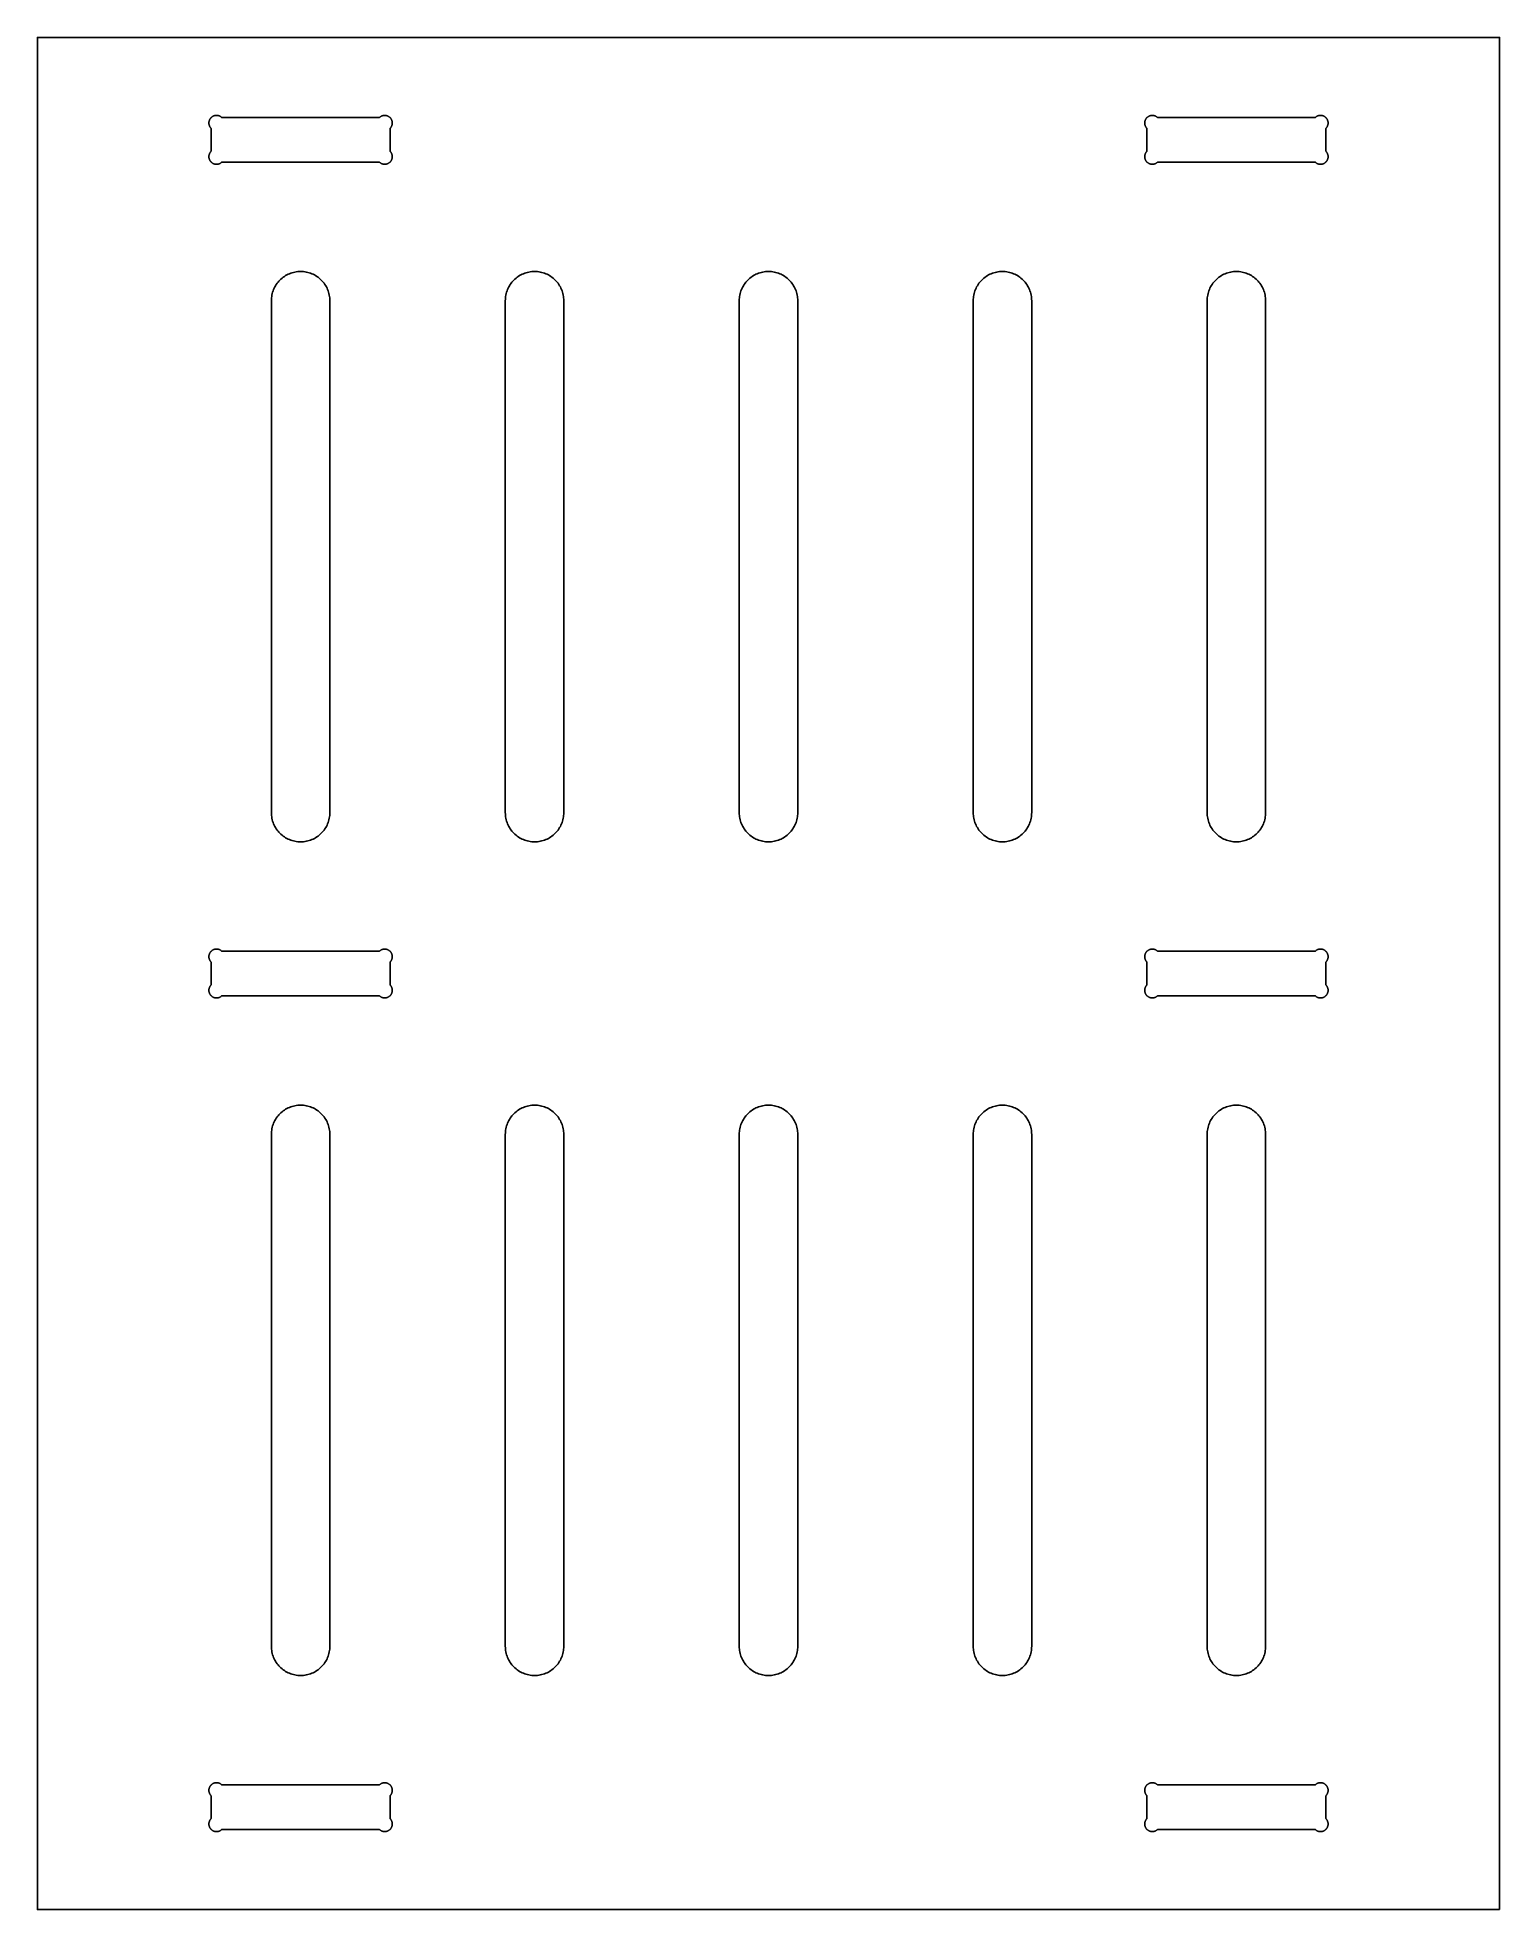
# Model space of a CAD drawing. Header units: inches. Extents: x 0 to 25, y 0 to 32.
import ezdxf

# ---------------------------------------------------------------- set-up
doc = ezdxf.new("R2010")
doc.units = ezdxf.units.IN
doc.header["$MEASUREMENT"] = 0
doc.layers.add('CUT_INSIDE', color=5, linetype='Continuous')
doc.layers.add('CUT_OUTSIDE', color=1, linetype='Continuous')

msp = doc.modelspace()

# ---------------------------------------------------------------- linework, layer by layer
at = {"layer": 'CUT_INSIDE'}
for points in [[(3.1492, 30.6339), (3.1444, 30.6381), (3.1394, 30.642), (3.1341, 30.6457), (3.1288, 30.6491), (3.1232, 30.6522), (3.1175, 30.6551), (3.1117, 30.6577), (3.1057, 30.66), (3.0997, 30.662), (3.0935, 30.6637), (3.0873, 30.6651), (3.081, 30.6662), (3.0747, 30.667), (3.0683, 30.6674), (3.0619, 30.6676), (3.0555, 30.6674), (3.0492, 30.667), (3.0428, 30.6662), (3.0366, 30.6651), (3.0303, 30.6637), (3.0242, 30.662), (3.0181, 30.66), (3.0122, 30.6577), (3.0063, 30.6551), (3.0006, 30.6522), (2.9951, 30.6491), (2.9897, 30.6457), (2.9845, 30.642), (2.9795, 30.6381), (2.9746, 30.6339), (2.97, 30.6295), (2.9656, 30.6249), (2.9614, 30.62), (2.9575, 30.615), (2.9538, 30.6098), (2.9504, 30.6044), (2.9473, 30.5989), (2.9444, 30.5932), (2.9418, 30.5873), (2.9395, 30.5814), (2.9375, 30.5753), (2.9358, 30.5692), (2.9344, 30.5629), (2.9333, 30.5567), (2.9325, 30.5503), (2.9321, 30.544), (2.9319, 30.5376), (2.9321, 30.5312), (2.9325, 30.5248), (2.9333, 30.5185), (2.9344, 30.5122), (2.9358, 30.506), (2.9375, 30.4998), (2.9395, 30.4938), (2.9418, 30.4878), (2.9444, 30.482), (2.9473, 30.4763), (2.9504, 30.4707), (2.9538, 30.4654), (2.9575, 30.4601), (2.9614, 30.4551), (2.9656, 30.4503), (2.97, 30.4457), (2.97, 30.0543), (2.9656, 30.0497), (2.9614, 30.0449), (2.9575, 30.0399), (2.9538, 30.0346), (2.9504, 30.0293), (2.9473, 30.0237), (2.9444, 30.018), (2.9418, 30.0122), (2.9395, 30.0062), (2.9375, 30.0002), (2.9358, 29.994), (2.9344, 29.9878), (2.9333, 29.9815), (2.9325, 29.9752), (2.9321, 29.9688), (2.9319, 29.9624), (2.9321, 29.956), (2.9325, 29.9497), (2.9333, 29.9433), (2.9344, 29.9371), (2.9358, 29.9308), (2.9375, 29.9247), (2.9395, 29.9186), (2.9418, 29.9127), (2.9444, 29.9068), (2.9473, 29.9011), (2.9504, 29.8956), (2.9538, 29.8902), (2.9575, 29.885), (2.9614, 29.88), (2.9656, 29.8751), (2.97, 29.8705), (2.9746, 29.8661), (2.9795, 29.8619), (2.9845, 29.858), (2.9897, 29.8543), (2.9951, 29.8509), (3.0006, 29.8478), (3.0063, 29.8449), (3.0122, 29.8423), (3.0181, 29.84), (3.0242, 29.838), (3.0303, 29.8363), (3.0366, 29.8349), (3.0428, 29.8338), (3.0492, 29.833), (3.0555, 29.8326), (3.0619, 29.8324), (3.0683, 29.8326), (3.0747, 29.833), (3.081, 29.8338), (3.0873, 29.8349), (3.0935, 29.8363), (3.0997, 29.838), (3.1057, 29.84), (3.1117, 29.8423), (3.1175, 29.8449), (3.1232, 29.8478), (3.1288, 29.8509), (3.1341, 29.8543), (3.1394, 29.858), (3.1444, 29.8619), (3.1492, 29.8661), (3.1538, 29.8705), (5.8462, 29.8705), (5.8508, 29.8661), (5.8556, 29.8619), (5.8606, 29.858), (5.8659, 29.8543), (5.8712, 29.8509), (5.8768, 29.8478), (5.8825, 29.8449), (5.8883, 29.8423), (5.8943, 29.84), (5.9003, 29.838), (5.9065, 29.8363), (5.9127, 29.8349), (5.919, 29.8338), (5.9253, 29.833), (5.9317, 29.8326), (5.9381, 29.8324), (5.9445, 29.8326), (5.9508, 29.833), (5.9572, 29.8338), (5.9634, 29.8349), (5.9697, 29.8363), (5.9758, 29.838), (5.9819, 29.84), (5.9878, 29.8423), (5.9937, 29.8449), (5.9994, 29.8478), (6.0049, 29.8509), (6.0103, 29.8543), (6.0155, 29.858), (6.0205, 29.8619), (6.0254, 29.8661), (6.03, 29.8705), (6.0344, 29.8751), (6.0386, 29.88), (6.0425, 29.885), (6.0462, 29.8902), (6.0496, 29.8956), (6.0527, 29.9011), (6.0556, 29.9068), (6.0582, 29.9127), (6.0605, 29.9186), (6.0625, 29.9247), (6.0642, 29.9308), (6.0656, 29.9371), (6.0667, 29.9433), (6.0675, 29.9497), (6.0679, 29.956), (6.0681, 29.9624), (6.0679, 29.9688), (6.0675, 29.9752), (6.0667, 29.9815), (6.0656, 29.9878), (6.0642, 29.994), (6.0625, 30.0002), (6.0605, 30.0062), (6.0582, 30.0122), (6.0556, 30.018), (6.0527, 30.0237), (6.0496, 30.0293), (6.0462, 30.0346), (6.0425, 30.0399), (6.0386, 30.0449), (6.0344, 30.0497), (6.03, 30.0543), (6.03, 30.4457), (6.0344, 30.4503), (6.0386, 30.4551), (6.0425, 30.4601), (6.0462, 30.4654), (6.0496, 30.4707), (6.0527, 30.4763), (6.0556, 30.482), (6.0582, 30.4878), (6.0605, 30.4938), (6.0625, 30.4998), (6.0642, 30.506), (6.0656, 30.5122), (6.0667, 30.5185), (6.0675, 30.5248), (6.0679, 30.5312), (6.0681, 30.5376), (6.0679, 30.544), (6.0675, 30.5503), (6.0667, 30.5567), (6.0656, 30.5629), (6.0642, 30.5692), (6.0625, 30.5753), (6.0605, 30.5814), (6.0582, 30.5873), (6.0556, 30.5932), (6.0527, 30.5989), (6.0496, 30.6044), (6.0462, 30.6098), (6.0425, 30.615), (6.0386, 30.62), (6.0344, 30.6249), (6.03, 30.6295), (6.0254, 30.6339), (6.0205, 30.6381), (6.0155, 30.642), (6.0103, 30.6457), (6.0049, 30.6491), (5.9994, 30.6522), (5.9937, 30.6551), (5.9878, 30.6577), (5.9819, 30.66), (5.9758, 30.662), (5.9697, 30.6637), (5.9634, 30.6651), (5.9572, 30.6662), (5.9508, 30.667), (5.9445, 30.6674), (5.9381, 30.6676), (5.9317, 30.6674), (5.9253, 30.667), (5.919, 30.6662), (5.9127, 30.6651), (5.9065, 30.6637), (5.9003, 30.662), (5.8943, 30.66), (5.8883, 30.6577), (5.8825, 30.6551), (5.8768, 30.6522), (5.8712, 30.6491), (5.8659, 30.6457), (5.8606, 30.642), (5.8556, 30.6381), (5.8508, 30.6339), (5.8462, 30.6295), (3.1538, 30.6295)], [(22.0344, 30.4503), (22.0386, 30.4551), (22.0425, 30.4601), (22.0462, 30.4654), (22.0496, 30.4707), (22.0527, 30.4763), (22.0556, 30.482), (22.0582, 30.4878), (22.0605, 30.4938), (22.0625, 30.4998), (22.0642, 30.506), (22.0656, 30.5122), (22.0667, 30.5185), (22.0675, 30.5248), (22.0679, 30.5312), (22.0681, 30.5376), (22.0679, 30.544), (22.0675, 30.5503), (22.0667, 30.5567), (22.0656, 30.5629), (22.0642, 30.5692), (22.0625, 30.5753), (22.0605, 30.5814), (22.0582, 30.5873), (22.0556, 30.5932), (22.0527, 30.5989), (22.0496, 30.6044), (22.0462, 30.6098), (22.0425, 30.615), (22.0386, 30.62), (22.0344, 30.6249), (22.03, 30.6295), (22.0254, 30.6339), (22.0205, 30.6381), (22.0155, 30.642), (22.0103, 30.6457), (22.0049, 30.6491), (21.9994, 30.6522), (21.9937, 30.6551), (21.9878, 30.6577), (21.9819, 30.66), (21.9758, 30.662), (21.9697, 30.6637), (21.9634, 30.6651), (21.9572, 30.6662), (21.9508, 30.667), (21.9445, 30.6674), (21.9381, 30.6676), (21.9317, 30.6674), (21.9253, 30.667), (21.919, 30.6662), (21.9127, 30.6651), (21.9065, 30.6637), (21.9003, 30.662), (21.8943, 30.66), (21.8883, 30.6577), (21.8825, 30.6551), (21.8768, 30.6522), (21.8712, 30.6491), (21.8659, 30.6457), (21.8606, 30.642), (21.8556, 30.6381), (21.8508, 30.6339), (21.8462, 30.6295), (19.1538, 30.6295), (19.1492, 30.6339), (19.1444, 30.6381), (19.1394, 30.642), (19.1341, 30.6457), (19.1288, 30.6491), (19.1232, 30.6522), (19.1175, 30.6551), (19.1117, 30.6577), (19.1057, 30.66), (19.0997, 30.662), (19.0935, 30.6637), (19.0873, 30.6651), (19.081, 30.6662), (19.0747, 30.667), (19.0683, 30.6674), (19.0619, 30.6676), (19.0555, 30.6674), (19.0492, 30.667), (19.0428, 30.6662), (19.0366, 30.6651), (19.0303, 30.6637), (19.0242, 30.662), (19.0181, 30.66), (19.0122, 30.6577), (19.0063, 30.6551), (19.0006, 30.6522), (18.9951, 30.6491), (18.9897, 30.6457), (18.9845, 30.642), (18.9795, 30.6381), (18.9746, 30.6339), (18.97, 30.6295), (18.9656, 30.6249), (18.9614, 30.62), (18.9575, 30.615), (18.9538, 30.6098), (18.9504, 30.6044), (18.9473, 30.5989), (18.9444, 30.5932), (18.9418, 30.5873), (18.9395, 30.5814), (18.9375, 30.5753), (18.9358, 30.5692), (18.9344, 30.5629), (18.9333, 30.5567), (18.9325, 30.5503), (18.9321, 30.544), (18.9319, 30.5376), (18.9321, 30.5312), (18.9325, 30.5248), (18.9333, 30.5185), (18.9344, 30.5122), (18.9358, 30.506), (18.9375, 30.4998), (18.9395, 30.4938), (18.9418, 30.4878), (18.9444, 30.482), (18.9473, 30.4763), (18.9504, 30.4707), (18.9538, 30.4654), (18.9575, 30.4601), (18.9614, 30.4551), (18.9656, 30.4503), (18.97, 30.4457), (18.97, 30.0543), (18.9656, 30.0497), (18.9614, 30.0449), (18.9575, 30.0399), (18.9538, 30.0346), (18.9504, 30.0293), (18.9473, 30.0237), (18.9444, 30.018), (18.9418, 30.0122), (18.9395, 30.0062), (18.9375, 30.0002), (18.9358, 29.994), (18.9344, 29.9878), (18.9333, 29.9815), (18.9325, 29.9752), (18.9321, 29.9688), (18.9319, 29.9624), (18.9321, 29.956), (18.9325, 29.9497), (18.9333, 29.9433), (18.9344, 29.9371), (18.9358, 29.9308), (18.9375, 29.9247), (18.9395, 29.9186), (18.9418, 29.9127), (18.9444, 29.9068), (18.9473, 29.9011), (18.9504, 29.8956), (18.9538, 29.8902), (18.9575, 29.885), (18.9614, 29.88), (18.9656, 29.8751), (18.97, 29.8705), (18.9746, 29.8661), (18.9795, 29.8619), (18.9845, 29.858), (18.9897, 29.8543), (18.9951, 29.8509), (19.0006, 29.8478), (19.0063, 29.8449), (19.0122, 29.8423), (19.0181, 29.84), (19.0242, 29.838), (19.0303, 29.8363), (19.0366, 29.8349), (19.0428, 29.8338), (19.0492, 29.833), (19.0555, 29.8326), (19.0619, 29.8324), (19.0683, 29.8326), (19.0747, 29.833), (19.081, 29.8338), (19.0873, 29.8349), (19.0935, 29.8363), (19.0997, 29.838), (19.1057, 29.84), (19.1117, 29.8423), (19.1175, 29.8449), (19.1232, 29.8478), (19.1288, 29.8509), (19.1341, 29.8543), (19.1394, 29.858), (19.1444, 29.8619), (19.1492, 29.8661), (19.1538, 29.8705), (21.8462, 29.8705), (21.8508, 29.8661), (21.8556, 29.8619), (21.8606, 29.858), (21.8659, 29.8543), (21.8712, 29.8509), (21.8768, 29.8478), (21.8825, 29.8449), (21.8883, 29.8423), (21.8943, 29.84), (21.9003, 29.838), (21.9065, 29.8363), (21.9127, 29.8349), (21.919, 29.8338), (21.9253, 29.833), (21.9317, 29.8326), (21.9381, 29.8324), (21.9445, 29.8326), (21.9508, 29.833), (21.9572, 29.8338), (21.9634, 29.8349), (21.9697, 29.8363), (21.9758, 29.838), (21.9819, 29.84), (21.9878, 29.8423), (21.9937, 29.8449), (21.9994, 29.8478), (22.0049, 29.8509), (22.0103, 29.8543), (22.0155, 29.858), (22.0205, 29.8619), (22.0254, 29.8661), (22.03, 29.8705), (22.0344, 29.8751), (22.0386, 29.88), (22.0425, 29.885), (22.0462, 29.8902), (22.0496, 29.8956), (22.0527, 29.9011), (22.0556, 29.9068), (22.0582, 29.9127), (22.0605, 29.9186), (22.0625, 29.9247), (22.0642, 29.9308), (22.0656, 29.9371), (22.0667, 29.9433), (22.0675, 29.9497), (22.0679, 29.956), (22.0681, 29.9624), (22.0679, 29.9688), (22.0675, 29.9752), (22.0667, 29.9815), (22.0656, 29.9878), (22.0642, 29.994), (22.0625, 30.0002), (22.0605, 30.0062), (22.0582, 30.0122), (22.0556, 30.018), (22.0527, 30.0237), (22.0496, 30.0293), (22.0462, 30.0346), (22.0425, 30.0399), (22.0386, 30.0449), (22.0344, 30.0497), (22.03, 30.0543), (22.03, 30.4457)], [(4.9976, 18.701), (4.9994, 18.7255), (5, 18.75), (5, 27.5), (4.9994, 27.5245), (4.9976, 27.549), (4.9946, 27.5734), (4.9904, 27.5975), (4.985, 27.6215), (4.9785, 27.6451), (4.9708, 27.6684), (4.9619, 27.6913), (4.952, 27.7138), (4.941, 27.7357), (4.9289, 27.7571), (4.9157, 27.7778), (4.9016, 27.7978), (4.8865, 27.8172), (4.8705, 27.8358), (4.8536, 27.8536), (4.8358, 27.8705), (4.8172, 27.8865), (4.7978, 27.9016), (4.7778, 27.9157), (4.7571, 27.9289), (4.7357, 27.941), (4.7138, 27.952), (4.6913, 27.9619), (4.6684, 27.9708), (4.6451, 27.9785), (4.6215, 27.985), (4.5975, 27.9904), (4.5734, 27.9946), (4.549, 27.9976), (4.5245, 27.9994), (4.5, 28), (4.4755, 27.9994), (4.451, 27.9976), (4.4266, 27.9946), (4.4025, 27.9904), (4.3785, 27.985), (4.3549, 27.9785), (4.3316, 27.9708), (4.3087, 27.9619), (4.2862, 27.952), (4.2643, 27.941), (4.2429, 27.9289), (4.2222, 27.9157), (4.2022, 27.9016), (4.1828, 27.8865), (4.1642, 27.8705), (4.1464, 27.8536), (4.1295, 27.8358), (4.1135, 27.8172), (4.0984, 27.7978), (4.0843, 27.7778), (4.0711, 27.7571), (4.059, 27.7357), (4.048, 27.7138), (4.0381, 27.6913), (4.0292, 27.6684), (4.0215, 27.6451), (4.015, 27.6215), (4.0096, 27.5975), (4.0054, 27.5734), (4.0024, 27.549), (4.0006, 27.5245), (4, 27.5), (4, 18.75), (4.0006, 18.7255), (4.0024, 18.701), (4.0054, 18.6766), (4.0096, 18.6525), (4.015, 18.6285), (4.0215, 18.6049), (4.0292, 18.5816), (4.0381, 18.5587), (4.048, 18.5362), (4.059, 18.5143), (4.0711, 18.4929), (4.0843, 18.4722), (4.0984, 18.4522), (4.1135, 18.4328), (4.1295, 18.4142), (4.1464, 18.3964), (4.1642, 18.3795), (4.1828, 18.3635), (4.2022, 18.3484), (4.2222, 18.3343), (4.2429, 18.3211), (4.2643, 18.309), (4.2862, 18.298), (4.3087, 18.2881), (4.3316, 18.2792), (4.3549, 18.2715), (4.3785, 18.265), (4.4025, 18.2596), (4.4266, 18.2554), (4.451, 18.2524), (4.4755, 18.2506), (4.5, 18.25), (4.5245, 18.2506), (4.549, 18.2524), (4.5734, 18.2554), (4.5975, 18.2596), (4.6215, 18.265), (4.6451, 18.2715), (4.6684, 18.2792), (4.6913, 18.2881), (4.7138, 18.298), (4.7357, 18.309), (4.7571, 18.3211), (4.7778, 18.3343), (4.7978, 18.3484), (4.8172, 18.3635), (4.8358, 18.3795), (4.8536, 18.3964), (4.8705, 18.4142), (4.8865, 18.4328), (4.9016, 18.4522), (4.9157, 18.4722), (4.9289, 18.4929), (4.941, 18.5143), (4.952, 18.5362), (4.9619, 18.5587), (4.9708, 18.5816), (4.9785, 18.6049), (4.985, 18.6285), (4.9904, 18.6525), (4.9946, 18.6766)], [(8.9976, 18.701), (8.9994, 18.7255), (9, 18.75), (9, 27.5), (8.9994, 27.5245), (8.9976, 27.549), (8.9946, 27.5734), (8.9904, 27.5975), (8.985, 27.6215), (8.9785, 27.6451), (8.9708, 27.6684), (8.9619, 27.6913), (8.952, 27.7138), (8.941, 27.7357), (8.9289, 27.7571), (8.9157, 27.7778), (8.9016, 27.7978), (8.8865, 27.8172), (8.8705, 27.8358), (8.8536, 27.8536), (8.8358, 27.8705), (8.8172, 27.8865), (8.7978, 27.9016), (8.7778, 27.9157), (8.7571, 27.9289), (8.7357, 27.941), (8.7138, 27.952), (8.6913, 27.9619), (8.6684, 27.9708), (8.6451, 27.9785), (8.6215, 27.985), (8.5975, 27.9904), (8.5734, 27.9946), (8.549, 27.9976), (8.5245, 27.9994), (8.5, 28), (8.4755, 27.9994), (8.451, 27.9976), (8.4266, 27.9946), (8.4025, 27.9904), (8.3785, 27.985), (8.3549, 27.9785), (8.3316, 27.9708), (8.3087, 27.9619), (8.2862, 27.952), (8.2643, 27.941), (8.2429, 27.9289), (8.2222, 27.9157), (8.2022, 27.9016), (8.1828, 27.8865), (8.1642, 27.8705), (8.1464, 27.8536), (8.1295, 27.8358), (8.1135, 27.8172), (8.0984, 27.7978), (8.0843, 27.7778), (8.0711, 27.7571), (8.059, 27.7357), (8.048, 27.7138), (8.0381, 27.6913), (8.0292, 27.6684), (8.0215, 27.6451), (8.015, 27.6215), (8.0096, 27.5975), (8.0054, 27.5734), (8.0024, 27.549), (8.0006, 27.5245), (8, 27.5), (8, 18.75), (8.0006, 18.7255), (8.0024, 18.701), (8.0054, 18.6766), (8.0096, 18.6525), (8.015, 18.6285), (8.0215, 18.6049), (8.0292, 18.5816), (8.0381, 18.5587), (8.048, 18.5362), (8.059, 18.5143), (8.0711, 18.4929), (8.0843, 18.4722), (8.0984, 18.4522), (8.1135, 18.4328), (8.1295, 18.4142), (8.1464, 18.3964), (8.1642, 18.3795), (8.1828, 18.3635), (8.2022, 18.3484), (8.2222, 18.3343), (8.2429, 18.3211), (8.2643, 18.309), (8.2862, 18.298), (8.3087, 18.2881), (8.3316, 18.2792), (8.3549, 18.2715), (8.3785, 18.265), (8.4025, 18.2596), (8.4266, 18.2554), (8.451, 18.2524), (8.4755, 18.2506), (8.5, 18.25), (8.5245, 18.2506), (8.549, 18.2524), (8.5734, 18.2554), (8.5975, 18.2596), (8.6215, 18.265), (8.6451, 18.2715), (8.6684, 18.2792), (8.6913, 18.2881), (8.7138, 18.298), (8.7357, 18.309), (8.7571, 18.3211), (8.7778, 18.3343), (8.7978, 18.3484), (8.8172, 18.3635), (8.8358, 18.3795), (8.8536, 18.3964), (8.8705, 18.4142), (8.8865, 18.4328), (8.9016, 18.4522), (8.9157, 18.4722), (8.9289, 18.4929), (8.941, 18.5143), (8.952, 18.5362), (8.9619, 18.5587), (8.9708, 18.5816), (8.9785, 18.6049), (8.985, 18.6285), (8.9904, 18.6525), (8.9946, 18.6766)], [(12.9976, 18.701), (12.9994, 18.7255), (13, 18.75), (13, 27.5), (12.9994, 27.5245), (12.9976, 27.549), (12.9946, 27.5734), (12.9904, 27.5975), (12.985, 27.6215), (12.9785, 27.6451), (12.9708, 27.6684), (12.9619, 27.6913), (12.952, 27.7138), (12.941, 27.7357), (12.9289, 27.7571), (12.9157, 27.7778), (12.9016, 27.7978), (12.8865, 27.8172), (12.8705, 27.8358), (12.8536, 27.8536), (12.8358, 27.8705), (12.8172, 27.8865), (12.7978, 27.9016), (12.7778, 27.9157), (12.7571, 27.9289), (12.7357, 27.941), (12.7138, 27.952), (12.6913, 27.9619), (12.6684, 27.9708), (12.6451, 27.9785), (12.6215, 27.985), (12.5975, 27.9904), (12.5734, 27.9946), (12.549, 27.9976), (12.5245, 27.9994), (12.5, 28), (12.4755, 27.9994), (12.451, 27.9976), (12.4266, 27.9946), (12.4025, 27.9904), (12.3785, 27.985), (12.3549, 27.9785), (12.3316, 27.9708), (12.3087, 27.9619), (12.2862, 27.952), (12.2643, 27.941), (12.2429, 27.9289), (12.2222, 27.9157), (12.2022, 27.9016), (12.1828, 27.8865), (12.1642, 27.8705), (12.1464, 27.8536), (12.1295, 27.8358), (12.1135, 27.8172), (12.0984, 27.7978), (12.0843, 27.7778), (12.0711, 27.7571), (12.059, 27.7357), (12.048, 27.7138), (12.0381, 27.6913), (12.0292, 27.6684), (12.0215, 27.6451), (12.015, 27.6215), (12.0096, 27.5975), (12.0054, 27.5734), (12.0024, 27.549), (12.0006, 27.5245), (12, 27.5), (12, 18.75), (12.0006, 18.7255), (12.0024, 18.701), (12.0054, 18.6766), (12.0096, 18.6525), (12.015, 18.6285), (12.0215, 18.6049), (12.0292, 18.5816), (12.0381, 18.5587), (12.048, 18.5362), (12.059, 18.5143), (12.0711, 18.4929), (12.0843, 18.4722), (12.0984, 18.4522), (12.1135, 18.4328), (12.1295, 18.4142), (12.1464, 18.3964), (12.1642, 18.3795), (12.1828, 18.3635), (12.2022, 18.3484), (12.2222, 18.3343), (12.2429, 18.3211), (12.2643, 18.309), (12.2862, 18.298), (12.3087, 18.2881), (12.3316, 18.2792), (12.3549, 18.2715), (12.3785, 18.265), (12.4025, 18.2596), (12.4266, 18.2554), (12.451, 18.2524), (12.4755, 18.2506), (12.5, 18.25), (12.5245, 18.2506), (12.549, 18.2524), (12.5734, 18.2554), (12.5975, 18.2596), (12.6215, 18.265), (12.6451, 18.2715), (12.6684, 18.2792), (12.6913, 18.2881), (12.7138, 18.298), (12.7357, 18.309), (12.7571, 18.3211), (12.7778, 18.3343), (12.7978, 18.3484), (12.8172, 18.3635), (12.8358, 18.3795), (12.8536, 18.3964), (12.8705, 18.4142), (12.8865, 18.4328), (12.9016, 18.4522), (12.9157, 18.4722), (12.9289, 18.4929), (12.941, 18.5143), (12.952, 18.5362), (12.9619, 18.5587), (12.9708, 18.5816), (12.9785, 18.6049), (12.985, 18.6285), (12.9904, 18.6525), (12.9946, 18.6766)], [(16.9946, 18.6766), (16.9976, 18.701), (16.9994, 18.7255), (17, 18.75), (17, 27.5), (16.9994, 27.5245), (16.9976, 27.549), (16.9946, 27.5734), (16.9904, 27.5975), (16.985, 27.6215), (16.9785, 27.6451), (16.9708, 27.6684), (16.9619, 27.6913), (16.952, 27.7138), (16.941, 27.7357), (16.9289, 27.7571), (16.9157, 27.7778), (16.9016, 27.7978), (16.8865, 27.8172), (16.8705, 27.8358), (16.8536, 27.8536), (16.8358, 27.8705), (16.8172, 27.8865), (16.7978, 27.9016), (16.7778, 27.9157), (16.7571, 27.9289), (16.7357, 27.941), (16.7138, 27.952), (16.6913, 27.9619), (16.6684, 27.9708), (16.6451, 27.9785), (16.6215, 27.985), (16.5975, 27.9904), (16.5734, 27.9946), (16.549, 27.9976), (16.5245, 27.9994), (16.5, 28), (16.4755, 27.9994), (16.451, 27.9976), (16.4266, 27.9946), (16.4025, 27.9904), (16.3785, 27.985), (16.3549, 27.9785), (16.3316, 27.9708), (16.3087, 27.9619), (16.2862, 27.952), (16.2643, 27.941), (16.2429, 27.9289), (16.2222, 27.9157), (16.2022, 27.9016), (16.1828, 27.8865), (16.1642, 27.8705), (16.1464, 27.8536), (16.1295, 27.8358), (16.1135, 27.8172), (16.0984, 27.7978), (16.0843, 27.7778), (16.0711, 27.7571), (16.059, 27.7357), (16.048, 27.7138), (16.0381, 27.6913), (16.0292, 27.6684), (16.0215, 27.6451), (16.015, 27.6215), (16.0096, 27.5975), (16.0054, 27.5734), (16.0024, 27.549), (16.0006, 27.5245), (16, 27.5), (16, 18.75), (16.0006, 18.7255), (16.0024, 18.701), (16.0054, 18.6766), (16.0096, 18.6525), (16.015, 18.6285), (16.0215, 18.6049), (16.0292, 18.5816), (16.0381, 18.5587), (16.048, 18.5362), (16.059, 18.5143), (16.0711, 18.4929), (16.0843, 18.4722), (16.0984, 18.4522), (16.1135, 18.4328), (16.1295, 18.4142), (16.1464, 18.3964), (16.1642, 18.3795), (16.1828, 18.3635), (16.2022, 18.3484), (16.2222, 18.3343), (16.2429, 18.3211), (16.2643, 18.309), (16.2862, 18.298), (16.3087, 18.2881), (16.3316, 18.2792), (16.3549, 18.2715), (16.3785, 18.265), (16.4025, 18.2596), (16.4266, 18.2554), (16.451, 18.2524), (16.4755, 18.2506), (16.5, 18.25), (16.5245, 18.2506), (16.549, 18.2524), (16.5734, 18.2554), (16.5975, 18.2596), (16.6215, 18.265), (16.6451, 18.2715), (16.6684, 18.2792), (16.6913, 18.2881), (16.7138, 18.298), (16.7357, 18.309), (16.7571, 18.3211), (16.7778, 18.3343), (16.7978, 18.3484), (16.8172, 18.3635), (16.8358, 18.3795), (16.8536, 18.3964), (16.8705, 18.4142), (16.8865, 18.4328), (16.9016, 18.4522), (16.9157, 18.4722), (16.9289, 18.4929), (16.941, 18.5143), (16.952, 18.5362), (16.9619, 18.5587), (16.9708, 18.5816), (16.9785, 18.6049), (16.985, 18.6285), (16.9904, 18.6525)], [(20.9946, 18.6766), (20.9976, 18.701), (20.9994, 18.7255), (21, 18.75), (21, 27.5), (20.9994, 27.5245), (20.9976, 27.549), (20.9946, 27.5734), (20.9904, 27.5975), (20.985, 27.6215), (20.9785, 27.6451), (20.9708, 27.6684), (20.9619, 27.6913), (20.952, 27.7138), (20.941, 27.7357), (20.9289, 27.7571), (20.9157, 27.7778), (20.9016, 27.7978), (20.8865, 27.8172), (20.8705, 27.8358), (20.8536, 27.8536), (20.8358, 27.8705), (20.8172, 27.8865), (20.7978, 27.9016), (20.7778, 27.9157), (20.7571, 27.9289), (20.7357, 27.941), (20.7138, 27.952), (20.6913, 27.9619), (20.6684, 27.9708), (20.6451, 27.9785), (20.6215, 27.985), (20.5975, 27.9904), (20.5734, 27.9946), (20.549, 27.9976), (20.5245, 27.9994), (20.5, 28), (20.4755, 27.9994), (20.451, 27.9976), (20.4266, 27.9946), (20.4025, 27.9904), (20.3785, 27.985), (20.3549, 27.9785), (20.3316, 27.9708), (20.3087, 27.9619), (20.2862, 27.952), (20.2643, 27.941), (20.2429, 27.9289), (20.2222, 27.9157), (20.2022, 27.9016), (20.1828, 27.8865), (20.1642, 27.8705), (20.1464, 27.8536), (20.1295, 27.8358), (20.1135, 27.8172), (20.0984, 27.7978), (20.0843, 27.7778), (20.0711, 27.7571), (20.059, 27.7357), (20.048, 27.7138), (20.0381, 27.6913), (20.0292, 27.6684), (20.0215, 27.6451), (20.015, 27.6215), (20.0096, 27.5975), (20.0054, 27.5734), (20.0024, 27.549), (20.0006, 27.5245), (20, 27.5), (20, 18.75), (20.0006, 18.7255), (20.0024, 18.701), (20.0054, 18.6766), (20.0096, 18.6525), (20.015, 18.6285), (20.0215, 18.6049), (20.0292, 18.5816), (20.0381, 18.5587), (20.048, 18.5362), (20.059, 18.5143), (20.0711, 18.4929), (20.0843, 18.4722), (20.0984, 18.4522), (20.1135, 18.4328), (20.1295, 18.4142), (20.1464, 18.3964), (20.1642, 18.3795), (20.1828, 18.3635), (20.2022, 18.3484), (20.2222, 18.3343), (20.2429, 18.3211), (20.2643, 18.309), (20.2862, 18.298), (20.3087, 18.2881), (20.3316, 18.2792), (20.3549, 18.2715), (20.3785, 18.265), (20.4025, 18.2596), (20.4266, 18.2554), (20.451, 18.2524), (20.4755, 18.2506), (20.5, 18.25), (20.5245, 18.2506), (20.549, 18.2524), (20.5734, 18.2554), (20.5975, 18.2596), (20.6215, 18.265), (20.6451, 18.2715), (20.6684, 18.2792), (20.6913, 18.2881), (20.7138, 18.298), (20.7357, 18.309), (20.7571, 18.3211), (20.7778, 18.3343), (20.7978, 18.3484), (20.8172, 18.3635), (20.8358, 18.3795), (20.8536, 18.3964), (20.8705, 18.4142), (20.8865, 18.4328), (20.9016, 18.4522), (20.9157, 18.4722), (20.9289, 18.4929), (20.941, 18.5143), (20.952, 18.5362), (20.9619, 18.5587), (20.9708, 18.5816), (20.9785, 18.6049), (20.985, 18.6285), (20.9904, 18.6525)], [(5.8508, 15.6161), (5.8556, 15.6119), (5.8606, 15.608), (5.8659, 15.6043), (5.8712, 15.6009), (5.8768, 15.5978), (5.8825, 15.5949), (5.8883, 15.5923), (5.8943, 15.59), (5.9003, 15.588), (5.9065, 15.5863), (5.9127, 15.5849), (5.919, 15.5838), (5.9253, 15.583), (5.9317, 15.5826), (5.9381, 15.5824), (5.9445, 15.5826), (5.9508, 15.583), (5.9572, 15.5838), (5.9634, 15.5849), (5.9697, 15.5863), (5.9758, 15.588), (5.9819, 15.59), (5.9878, 15.5923), (5.9937, 15.5949), (5.9994, 15.5978), (6.0049, 15.6009), (6.0103, 15.6043), (6.0155, 15.608), (6.0205, 15.6119), (6.0254, 15.6161), (6.03, 15.6205), (6.0344, 15.6251), (6.0386, 15.63), (6.0425, 15.635), (6.0462, 15.6402), (6.0496, 15.6456), (6.0527, 15.6511), (6.0556, 15.6568), (6.0582, 15.6627), (6.0605, 15.6686), (6.0625, 15.6747), (6.0642, 15.6808), (6.0656, 15.6871), (6.0667, 15.6933), (6.0675, 15.6997), (6.0679, 15.706), (6.0681, 15.7124), (6.0679, 15.7188), (6.0675, 15.7252), (6.0667, 15.7315), (6.0656, 15.7378), (6.0642, 15.744), (6.0625, 15.7502), (6.0605, 15.7562), (6.0582, 15.7622), (6.0556, 15.768), (6.0527, 15.7737), (6.0496, 15.7793), (6.0462, 15.7846), (6.0425, 15.7899), (6.0386, 15.7949), (6.0344, 15.7997), (6.03, 15.8043), (6.03, 16.1957), (6.0344, 16.2003), (6.0386, 16.2051), (6.0425, 16.2101), (6.0462, 16.2154), (6.0496, 16.2207), (6.0527, 16.2263), (6.0556, 16.232), (6.0582, 16.2378), (6.0605, 16.2438), (6.0625, 16.2498), (6.0642, 16.256), (6.0656, 16.2622), (6.0667, 16.2685), (6.0675, 16.2748), (6.0679, 16.2812), (6.0681, 16.2876), (6.0679, 16.294), (6.0675, 16.3003), (6.0667, 16.3067), (6.0656, 16.3129), (6.0642, 16.3192), (6.0625, 16.3253), (6.0605, 16.3314), (6.0582, 16.3373), (6.0556, 16.3432), (6.0527, 16.3489), (6.0496, 16.3544), (6.0462, 16.3598), (6.0425, 16.365), (6.0386, 16.37), (6.0344, 16.3749), (6.03, 16.3795), (6.0254, 16.3839), (6.0205, 16.3881), (6.0155, 16.392), (6.0103, 16.3957), (6.0049, 16.3991), (5.9994, 16.4022), (5.9937, 16.4051), (5.9878, 16.4077), (5.9819, 16.41), (5.9758, 16.412), (5.9697, 16.4137), (5.9634, 16.4151), (5.9572, 16.4162), (5.9508, 16.417), (5.9445, 16.4174), (5.9381, 16.4176), (5.9317, 16.4174), (5.9253, 16.417), (5.919, 16.4162), (5.9127, 16.4151), (5.9065, 16.4137), (5.9003, 16.412), (5.8943, 16.41), (5.8883, 16.4077), (5.8825, 16.4051), (5.8768, 16.4022), (5.8712, 16.3991), (5.8659, 16.3957), (5.8606, 16.392), (5.8556, 16.3881), (5.8508, 16.3839), (5.8462, 16.3795), (3.1538, 16.3795), (3.1492, 16.3839), (3.1444, 16.3881), (3.1394, 16.392), (3.1341, 16.3957), (3.1288, 16.3991), (3.1232, 16.4022), (3.1175, 16.4051), (3.1117, 16.4077), (3.1057, 16.41), (3.0997, 16.412), (3.0935, 16.4137), (3.0873, 16.4151), (3.081, 16.4162), (3.0747, 16.417), (3.0683, 16.4174), (3.0619, 16.4176), (3.0555, 16.4174), (3.0492, 16.417), (3.0428, 16.4162), (3.0366, 16.4151), (3.0303, 16.4137), (3.0242, 16.412), (3.0181, 16.41), (3.0122, 16.4077), (3.0063, 16.4051), (3.0006, 16.4022), (2.9951, 16.3991), (2.9897, 16.3957), (2.9845, 16.392), (2.9795, 16.3881), (2.9746, 16.3839), (2.97, 16.3795), (2.9656, 16.3749), (2.9614, 16.37), (2.9575, 16.365), (2.9538, 16.3598), (2.9504, 16.3544), (2.9473, 16.3489), (2.9444, 16.3432), (2.9418, 16.3373), (2.9395, 16.3314), (2.9375, 16.3253), (2.9358, 16.3192), (2.9344, 16.3129), (2.9333, 16.3067), (2.9325, 16.3003), (2.9321, 16.294), (2.9319, 16.2876), (2.9321, 16.2812), (2.9325, 16.2748), (2.9333, 16.2685), (2.9344, 16.2622), (2.9358, 16.256), (2.9375, 16.2498), (2.9395, 16.2438), (2.9418, 16.2378), (2.9444, 16.232), (2.9473, 16.2263), (2.9504, 16.2207), (2.9538, 16.2154), (2.9575, 16.2101), (2.9614, 16.2051), (2.9656, 16.2003), (2.97, 16.1957), (2.97, 15.8043), (2.9656, 15.7997), (2.9614, 15.7949), (2.9575, 15.7899), (2.9538, 15.7846), (2.9504, 15.7793), (2.9473, 15.7737), (2.9444, 15.768), (2.9418, 15.7622), (2.9395, 15.7562), (2.9375, 15.7502), (2.9358, 15.744), (2.9344, 15.7378), (2.9333, 15.7315), (2.9325, 15.7252), (2.9321, 15.7188), (2.9319, 15.7124), (2.9321, 15.706), (2.9325, 15.6997), (2.9333, 15.6933), (2.9344, 15.6871), (2.9358, 15.6808), (2.9375, 15.6747), (2.9395, 15.6686), (2.9418, 15.6627), (2.9444, 15.6568), (2.9473, 15.6511), (2.9504, 15.6456), (2.9538, 15.6402), (2.9575, 15.635), (2.9614, 15.63), (2.9656, 15.6251), (2.97, 15.6205), (2.9746, 15.6161), (2.9795, 15.6119), (2.9845, 15.608), (2.9897, 15.6043), (2.9951, 15.6009), (3.0006, 15.5978), (3.0063, 15.5949), (3.0122, 15.5923), (3.0181, 15.59), (3.0242, 15.588), (3.0303, 15.5863), (3.0366, 15.5849), (3.0428, 15.5838), (3.0492, 15.583), (3.0555, 15.5826), (3.0619, 15.5824), (3.0683, 15.5826), (3.0747, 15.583), (3.081, 15.5838), (3.0873, 15.5849), (3.0935, 15.5863), (3.0997, 15.588), (3.1057, 15.59), (3.1117, 15.5923), (3.1175, 15.5949), (3.1232, 15.5978), (3.1288, 15.6009), (3.1341, 15.6043), (3.1394, 15.608), (3.1444, 15.6119), (3.1492, 15.6161), (3.1538, 15.6205), (5.8462, 15.6205)], [(18.9656, 15.7997), (18.9614, 15.7949), (18.9575, 15.7899), (18.9538, 15.7846), (18.9504, 15.7793), (18.9473, 15.7737), (18.9444, 15.768), (18.9418, 15.7622), (18.9395, 15.7562), (18.9375, 15.7502), (18.9358, 15.744), (18.9344, 15.7378), (18.9333, 15.7315), (18.9325, 15.7252), (18.9321, 15.7188), (18.9319, 15.7124), (18.9321, 15.706), (18.9325, 15.6997), (18.9333, 15.6933), (18.9344, 15.6871), (18.9358, 15.6808), (18.9375, 15.6747), (18.9395, 15.6686), (18.9418, 15.6627), (18.9444, 15.6568), (18.9473, 15.6511), (18.9504, 15.6456), (18.9538, 15.6402), (18.9575, 15.635), (18.9614, 15.63), (18.9656, 15.6251), (18.97, 15.6205), (18.9746, 15.6161), (18.9795, 15.6119), (18.9845, 15.608), (18.9897, 15.6043), (18.9951, 15.6009), (19.0006, 15.5978), (19.0063, 15.5949), (19.0122, 15.5923), (19.0181, 15.59), (19.0242, 15.588), (19.0303, 15.5863), (19.0366, 15.5849), (19.0428, 15.5838), (19.0492, 15.583), (19.0555, 15.5826), (19.0619, 15.5824), (19.0683, 15.5826), (19.0747, 15.583), (19.081, 15.5838), (19.0873, 15.5849), (19.0935, 15.5863), (19.0997, 15.588), (19.1057, 15.59), (19.1117, 15.5923), (19.1175, 15.5949), (19.1232, 15.5978), (19.1288, 15.6009), (19.1341, 15.6043), (19.1394, 15.608), (19.1444, 15.6119), (19.1492, 15.6161), (19.1538, 15.6205), (21.8462, 15.6205), (21.8508, 15.6161), (21.8556, 15.6119), (21.8606, 15.608), (21.8659, 15.6043), (21.8712, 15.6009), (21.8768, 15.5978), (21.8825, 15.5949), (21.8883, 15.5923), (21.8943, 15.59), (21.9003, 15.588), (21.9065, 15.5863), (21.9127, 15.5849), (21.919, 15.5838), (21.9253, 15.583), (21.9317, 15.5826), (21.9381, 15.5824), (21.9445, 15.5826), (21.9508, 15.583), (21.9572, 15.5838), (21.9634, 15.5849), (21.9697, 15.5863), (21.9758, 15.588), (21.9819, 15.59), (21.9878, 15.5923), (21.9937, 15.5949), (21.9994, 15.5978), (22.0049, 15.6009), (22.0103, 15.6043), (22.0155, 15.608), (22.0205, 15.6119), (22.0254, 15.6161), (22.03, 15.6205), (22.0344, 15.6251), (22.0386, 15.63), (22.0425, 15.635), (22.0462, 15.6402), (22.0496, 15.6456), (22.0527, 15.6511), (22.0556, 15.6568), (22.0582, 15.6627), (22.0605, 15.6686), (22.0625, 15.6747), (22.0642, 15.6808), (22.0656, 15.6871), (22.0667, 15.6933), (22.0675, 15.6997), (22.0679, 15.706), (22.0681, 15.7124), (22.0679, 15.7188), (22.0675, 15.7252), (22.0667, 15.7315), (22.0656, 15.7378), (22.0642, 15.744), (22.0625, 15.7502), (22.0605, 15.7562), (22.0582, 15.7622), (22.0556, 15.768), (22.0527, 15.7737), (22.0496, 15.7793), (22.0462, 15.7846), (22.0425, 15.7899), (22.0386, 15.7949), (22.0344, 15.7997), (22.03, 15.8043), (22.03, 16.1957), (22.0344, 16.2003), (22.0386, 16.2051), (22.0425, 16.2101), (22.0462, 16.2154), (22.0496, 16.2207), (22.0527, 16.2263), (22.0556, 16.232), (22.0582, 16.2378), (22.0605, 16.2438), (22.0625, 16.2498), (22.0642, 16.256), (22.0656, 16.2622), (22.0667, 16.2685), (22.0675, 16.2748), (22.0679, 16.2812), (22.0681, 16.2876), (22.0679, 16.294), (22.0675, 16.3003), (22.0667, 16.3067), (22.0656, 16.3129), (22.0642, 16.3192), (22.0625, 16.3253), (22.0605, 16.3314), (22.0582, 16.3373), (22.0556, 16.3432), (22.0527, 16.3489), (22.0496, 16.3544), (22.0462, 16.3598), (22.0425, 16.365), (22.0386, 16.37), (22.0344, 16.3749), (22.03, 16.3795), (22.0254, 16.3839), (22.0205, 16.3881), (22.0155, 16.392), (22.0103, 16.3957), (22.0049, 16.3991), (21.9994, 16.4022), (21.9937, 16.4051), (21.9878, 16.4077), (21.9819, 16.41), (21.9758, 16.412), (21.9697, 16.4137), (21.9634, 16.4151), (21.9572, 16.4162), (21.9508, 16.417), (21.9445, 16.4174), (21.9381, 16.4176), (21.9317, 16.4174), (21.9253, 16.417), (21.919, 16.4162), (21.9127, 16.4151), (21.9065, 16.4137), (21.9003, 16.412), (21.8943, 16.41), (21.8883, 16.4077), (21.8825, 16.4051), (21.8768, 16.4022), (21.8712, 16.3991), (21.8659, 16.3957), (21.8606, 16.392), (21.8556, 16.3881), (21.8508, 16.3839), (21.8462, 16.3795), (19.1538, 16.3795), (19.1492, 16.3839), (19.1444, 16.3881), (19.1394, 16.392), (19.1341, 16.3957), (19.1288, 16.3991), (19.1232, 16.4022), (19.1175, 16.4051), (19.1117, 16.4077), (19.1057, 16.41), (19.0997, 16.412), (19.0935, 16.4137), (19.0873, 16.4151), (19.081, 16.4162), (19.0747, 16.417), (19.0683, 16.4174), (19.0619, 16.4176), (19.0555, 16.4174), (19.0492, 16.417), (19.0428, 16.4162), (19.0366, 16.4151), (19.0303, 16.4137), (19.0242, 16.412), (19.0181, 16.41), (19.0122, 16.4077), (19.0063, 16.4051), (19.0006, 16.4022), (18.9951, 16.3991), (18.9897, 16.3957), (18.9845, 16.392), (18.9795, 16.3881), (18.9746, 16.3839), (18.97, 16.3795), (18.9656, 16.3749), (18.9614, 16.37), (18.9575, 16.365), (18.9538, 16.3598), (18.9504, 16.3544), (18.9473, 16.3489), (18.9444, 16.3432), (18.9418, 16.3373), (18.9395, 16.3314), (18.9375, 16.3253), (18.9358, 16.3192), (18.9344, 16.3129), (18.9333, 16.3067), (18.9325, 16.3003), (18.9321, 16.294), (18.9319, 16.2876), (18.9321, 16.2812), (18.9325, 16.2748), (18.9333, 16.2685), (18.9344, 16.2622), (18.9358, 16.256), (18.9375, 16.2498), (18.9395, 16.2438), (18.9418, 16.2378), (18.9444, 16.232), (18.9473, 16.2263), (18.9504, 16.2207), (18.9538, 16.2154), (18.9575, 16.2101), (18.9614, 16.2051), (18.9656, 16.2003), (18.97, 16.1957), (18.97, 15.8043)], [(4.9976, 4.451), (4.9994, 4.4755), (5, 4.5), (5, 13.25), (4.9994, 13.2745), (4.9976, 13.299), (4.9946, 13.3234), (4.9904, 13.3475), (4.985, 13.3715), (4.9785, 13.3951), (4.9708, 13.4184), (4.9619, 13.4413), (4.952, 13.4638), (4.941, 13.4857), (4.9289, 13.5071), (4.9157, 13.5278), (4.9016, 13.5478), (4.8865, 13.5672), (4.8705, 13.5858), (4.8536, 13.6036), (4.8358, 13.6205), (4.8172, 13.6365), (4.7978, 13.6516), (4.7778, 13.6657), (4.7571, 13.6789), (4.7357, 13.691), (4.7138, 13.702), (4.6913, 13.7119), (4.6684, 13.7208), (4.6451, 13.7285), (4.6215, 13.735), (4.5975, 13.7404), (4.5734, 13.7446), (4.549, 13.7476), (4.5245, 13.7494), (4.5, 13.75), (4.4755, 13.7494), (4.451, 13.7476), (4.4266, 13.7446), (4.4025, 13.7404), (4.3785, 13.735), (4.3549, 13.7285), (4.3316, 13.7208), (4.3087, 13.7119), (4.2862, 13.702), (4.2643, 13.691), (4.2429, 13.6789), (4.2222, 13.6657), (4.2022, 13.6516), (4.1828, 13.6365), (4.1642, 13.6205), (4.1464, 13.6036), (4.1295, 13.5858), (4.1135, 13.5672), (4.0984, 13.5478), (4.0843, 13.5278), (4.0711, 13.5071), (4.059, 13.4857), (4.048, 13.4638), (4.0381, 13.4413), (4.0292, 13.4184), (4.0215, 13.3951), (4.015, 13.3715), (4.0096, 13.3475), (4.0054, 13.3234), (4.0024, 13.299), (4.0006, 13.2745), (4, 13.25), (4, 4.5), (4.0006, 4.4755), (4.0024, 4.451), (4.0054, 4.4266), (4.0096, 4.4025), (4.015, 4.3785), (4.0215, 4.3549), (4.0292, 4.3316), (4.0381, 4.3087), (4.048, 4.2862), (4.059, 4.2643), (4.0711, 4.2429), (4.0843, 4.2222), (4.0984, 4.2022), (4.1135, 4.1828), (4.1295, 4.1642), (4.1464, 4.1464), (4.1642, 4.1295), (4.1828, 4.1135), (4.2022, 4.0984), (4.2222, 4.0843), (4.2429, 4.0711), (4.2643, 4.059), (4.2862, 4.048), (4.3087, 4.0381), (4.3316, 4.0292), (4.3549, 4.0215), (4.3785, 4.015), (4.4025, 4.0096), (4.4266, 4.0054), (4.451, 4.0024), (4.4755, 4.0006), (4.5, 4), (4.5245, 4.0006), (4.549, 4.0024), (4.5734, 4.0054), (4.5975, 4.0096), (4.6215, 4.015), (4.6451, 4.0215), (4.6684, 4.0292), (4.6913, 4.0381), (4.7138, 4.048), (4.7357, 4.059), (4.7571, 4.0711), (4.7778, 4.0843), (4.7978, 4.0984), (4.8172, 4.1135), (4.8358, 4.1295), (4.8536, 4.1464), (4.8705, 4.1642), (4.8865, 4.1828), (4.9016, 4.2022), (4.9157, 4.2222), (4.9289, 4.2429), (4.941, 4.2643), (4.952, 4.2862), (4.9619, 4.3087), (4.9708, 4.3316), (4.9785, 4.3549), (4.985, 4.3785), (4.9904, 4.4025), (4.9946, 4.4266)], [(8.9976, 4.451), (8.9994, 4.4755), (9, 4.5), (9, 13.25), (8.9994, 13.2745), (8.9976, 13.299), (8.9946, 13.3234), (8.9904, 13.3475), (8.985, 13.3715), (8.9785, 13.3951), (8.9708, 13.4184), (8.9619, 13.4413), (8.952, 13.4638), (8.941, 13.4857), (8.9289, 13.5071), (8.9157, 13.5278), (8.9016, 13.5478), (8.8865, 13.5672), (8.8705, 13.5858), (8.8536, 13.6036), (8.8358, 13.6205), (8.8172, 13.6365), (8.7978, 13.6516), (8.7778, 13.6657), (8.7571, 13.6789), (8.7357, 13.691), (8.7138, 13.702), (8.6913, 13.7119), (8.6684, 13.7208), (8.6451, 13.7285), (8.6215, 13.735), (8.5975, 13.7404), (8.5734, 13.7446), (8.549, 13.7476), (8.5245, 13.7494), (8.5, 13.75), (8.4755, 13.7494), (8.451, 13.7476), (8.4266, 13.7446), (8.4025, 13.7404), (8.3785, 13.735), (8.3549, 13.7285), (8.3316, 13.7208), (8.3087, 13.7119), (8.2862, 13.702), (8.2643, 13.691), (8.2429, 13.6789), (8.2222, 13.6657), (8.2022, 13.6516), (8.1828, 13.6365), (8.1642, 13.6205), (8.1464, 13.6036), (8.1295, 13.5858), (8.1135, 13.5672), (8.0984, 13.5478), (8.0843, 13.5278), (8.0711, 13.5071), (8.059, 13.4857), (8.048, 13.4638), (8.0381, 13.4413), (8.0292, 13.4184), (8.0215, 13.3951), (8.015, 13.3715), (8.0096, 13.3475), (8.0054, 13.3234), (8.0024, 13.299), (8.0006, 13.2745), (8, 13.25), (8, 4.5), (8.0006, 4.4755), (8.0024, 4.451), (8.0054, 4.4266), (8.0096, 4.4025), (8.015, 4.3785), (8.0215, 4.3549), (8.0292, 4.3316), (8.0381, 4.3087), (8.048, 4.2862), (8.059, 4.2643), (8.0711, 4.2429), (8.0843, 4.2222), (8.0984, 4.2022), (8.1135, 4.1828), (8.1295, 4.1642), (8.1464, 4.1464), (8.1642, 4.1295), (8.1828, 4.1135), (8.2022, 4.0984), (8.2222, 4.0843), (8.2429, 4.0711), (8.2643, 4.059), (8.2862, 4.048), (8.3087, 4.0381), (8.3316, 4.0292), (8.3549, 4.0215), (8.3785, 4.015), (8.4025, 4.0096), (8.4266, 4.0054), (8.451, 4.0024), (8.4755, 4.0006), (8.5, 4), (8.5245, 4.0006), (8.549, 4.0024), (8.5734, 4.0054), (8.5975, 4.0096), (8.6215, 4.015), (8.6451, 4.0215), (8.6684, 4.0292), (8.6913, 4.0381), (8.7138, 4.048), (8.7357, 4.059), (8.7571, 4.0711), (8.7778, 4.0843), (8.7978, 4.0984), (8.8172, 4.1135), (8.8358, 4.1295), (8.8536, 4.1464), (8.8705, 4.1642), (8.8865, 4.1828), (8.9016, 4.2022), (8.9157, 4.2222), (8.9289, 4.2429), (8.941, 4.2643), (8.952, 4.2862), (8.9619, 4.3087), (8.9708, 4.3316), (8.9785, 4.3549), (8.985, 4.3785), (8.9904, 4.4025), (8.9946, 4.4266)], [(12.9976, 4.451), (12.9994, 4.4755), (13, 4.5), (13, 13.25), (12.9994, 13.2745), (12.9976, 13.299), (12.9946, 13.3234), (12.9904, 13.3475), (12.985, 13.3715), (12.9785, 13.3951), (12.9708, 13.4184), (12.9619, 13.4413), (12.952, 13.4638), (12.941, 13.4857), (12.9289, 13.5071), (12.9157, 13.5278), (12.9016, 13.5478), (12.8865, 13.5672), (12.8705, 13.5858), (12.8536, 13.6036), (12.8358, 13.6205), (12.8172, 13.6365), (12.7978, 13.6516), (12.7778, 13.6657), (12.7571, 13.6789), (12.7357, 13.691), (12.7138, 13.702), (12.6913, 13.7119), (12.6684, 13.7208), (12.6451, 13.7285), (12.6215, 13.735), (12.5975, 13.7404), (12.5734, 13.7446), (12.549, 13.7476), (12.5245, 13.7494), (12.5, 13.75), (12.4755, 13.7494), (12.451, 13.7476), (12.4266, 13.7446), (12.4025, 13.7404), (12.3785, 13.735), (12.3549, 13.7285), (12.3316, 13.7208), (12.3087, 13.7119), (12.2862, 13.702), (12.2643, 13.691), (12.2429, 13.6789), (12.2222, 13.6657), (12.2022, 13.6516), (12.1828, 13.6365), (12.1642, 13.6205), (12.1464, 13.6036), (12.1295, 13.5858), (12.1135, 13.5672), (12.0984, 13.5478), (12.0843, 13.5278), (12.0711, 13.5071), (12.059, 13.4857), (12.048, 13.4638), (12.0381, 13.4413), (12.0292, 13.4184), (12.0215, 13.3951), (12.015, 13.3715), (12.0096, 13.3475), (12.0054, 13.3234), (12.0024, 13.299), (12.0006, 13.2745), (12, 13.25), (12, 4.5), (12.0006, 4.4755), (12.0024, 4.451), (12.0054, 4.4266), (12.0096, 4.4025), (12.015, 4.3785), (12.0215, 4.3549), (12.0292, 4.3316), (12.0381, 4.3087), (12.048, 4.2862), (12.059, 4.2643), (12.0711, 4.2429), (12.0843, 4.2222), (12.0984, 4.2022), (12.1135, 4.1828), (12.1295, 4.1642), (12.1464, 4.1464), (12.1642, 4.1295), (12.1828, 4.1135), (12.2022, 4.0984), (12.2222, 4.0843), (12.2429, 4.0711), (12.2643, 4.059), (12.2862, 4.048), (12.3087, 4.0381), (12.3316, 4.0292), (12.3549, 4.0215), (12.3785, 4.015), (12.4025, 4.0096), (12.4266, 4.0054), (12.451, 4.0024), (12.4755, 4.0006), (12.5, 4), (12.5245, 4.0006), (12.549, 4.0024), (12.5734, 4.0054), (12.5975, 4.0096), (12.6215, 4.015), (12.6451, 4.0215), (12.6684, 4.0292), (12.6913, 4.0381), (12.7138, 4.048), (12.7357, 4.059), (12.7571, 4.0711), (12.7778, 4.0843), (12.7978, 4.0984), (12.8172, 4.1135), (12.8358, 4.1295), (12.8536, 4.1464), (12.8705, 4.1642), (12.8865, 4.1828), (12.9016, 4.2022), (12.9157, 4.2222), (12.9289, 4.2429), (12.941, 4.2643), (12.952, 4.2862), (12.9619, 4.3087), (12.9708, 4.3316), (12.9785, 4.3549), (12.985, 4.3785), (12.9904, 4.4025), (12.9946, 4.4266)], [(16.9946, 4.4266), (16.9976, 4.451), (16.9994, 4.4755), (17, 4.5), (17, 13.25), (16.9994, 13.2745), (16.9976, 13.299), (16.9946, 13.3234), (16.9904, 13.3475), (16.985, 13.3715), (16.9785, 13.3951), (16.9708, 13.4184), (16.9619, 13.4413), (16.952, 13.4638), (16.941, 13.4857), (16.9289, 13.5071), (16.9157, 13.5278), (16.9016, 13.5478), (16.8865, 13.5672), (16.8705, 13.5858), (16.8536, 13.6036), (16.8358, 13.6205), (16.8172, 13.6365), (16.7978, 13.6516), (16.7778, 13.6657), (16.7571, 13.6789), (16.7357, 13.691), (16.7138, 13.702), (16.6913, 13.7119), (16.6684, 13.7208), (16.6451, 13.7285), (16.6215, 13.735), (16.5975, 13.7404), (16.5734, 13.7446), (16.549, 13.7476), (16.5245, 13.7494), (16.5, 13.75), (16.4755, 13.7494), (16.451, 13.7476), (16.4266, 13.7446), (16.4025, 13.7404), (16.3785, 13.735), (16.3549, 13.7285), (16.3316, 13.7208), (16.3087, 13.7119), (16.2862, 13.702), (16.2643, 13.691), (16.2429, 13.6789), (16.2222, 13.6657), (16.2022, 13.6516), (16.1828, 13.6365), (16.1642, 13.6205), (16.1464, 13.6036), (16.1295, 13.5858), (16.1135, 13.5672), (16.0984, 13.5478), (16.0843, 13.5278), (16.0711, 13.5071), (16.059, 13.4857), (16.048, 13.4638), (16.0381, 13.4413), (16.0292, 13.4184), (16.0215, 13.3951), (16.015, 13.3715), (16.0096, 13.3475), (16.0054, 13.3234), (16.0024, 13.299), (16.0006, 13.2745), (16, 13.25), (16, 4.5), (16.0006, 4.4755), (16.0024, 4.451), (16.0054, 4.4266), (16.0096, 4.4025), (16.015, 4.3785), (16.0215, 4.3549), (16.0292, 4.3316), (16.0381, 4.3087), (16.048, 4.2862), (16.059, 4.2643), (16.0711, 4.2429), (16.0843, 4.2222), (16.0984, 4.2022), (16.1135, 4.1828), (16.1295, 4.1642), (16.1464, 4.1464), (16.1642, 4.1295), (16.1828, 4.1135), (16.2022, 4.0984), (16.2222, 4.0843), (16.2429, 4.0711), (16.2643, 4.059), (16.2862, 4.048), (16.3087, 4.0381), (16.3316, 4.0292), (16.3549, 4.0215), (16.3785, 4.015), (16.4025, 4.0096), (16.4266, 4.0054), (16.451, 4.0024), (16.4755, 4.0006), (16.5, 4), (16.5245, 4.0006), (16.549, 4.0024), (16.5734, 4.0054), (16.5975, 4.0096), (16.6215, 4.015), (16.6451, 4.0215), (16.6684, 4.0292), (16.6913, 4.0381), (16.7138, 4.048), (16.7357, 4.059), (16.7571, 4.0711), (16.7778, 4.0843), (16.7978, 4.0984), (16.8172, 4.1135), (16.8358, 4.1295), (16.8536, 4.1464), (16.8705, 4.1642), (16.8865, 4.1828), (16.9016, 4.2022), (16.9157, 4.2222), (16.9289, 4.2429), (16.941, 4.2643), (16.952, 4.2862), (16.9619, 4.3087), (16.9708, 4.3316), (16.9785, 4.3549), (16.985, 4.3785), (16.9904, 4.4025)], [(20.9946, 4.4266), (20.9976, 4.451), (20.9994, 4.4755), (21, 4.5), (21, 13.25), (20.9994, 13.2745), (20.9976, 13.299), (20.9946, 13.3234), (20.9904, 13.3475), (20.985, 13.3715), (20.9785, 13.3951), (20.9708, 13.4184), (20.9619, 13.4413), (20.952, 13.4638), (20.941, 13.4857), (20.9289, 13.5071), (20.9157, 13.5278), (20.9016, 13.5478), (20.8865, 13.5672), (20.8705, 13.5858), (20.8536, 13.6036), (20.8358, 13.6205), (20.8172, 13.6365), (20.7978, 13.6516), (20.7778, 13.6657), (20.7571, 13.6789), (20.7357, 13.691), (20.7138, 13.702), (20.6913, 13.7119), (20.6684, 13.7208), (20.6451, 13.7285), (20.6215, 13.735), (20.5975, 13.7404), (20.5734, 13.7446), (20.549, 13.7476), (20.5245, 13.7494), (20.5, 13.75), (20.4755, 13.7494), (20.451, 13.7476), (20.4266, 13.7446), (20.4025, 13.7404), (20.3785, 13.735), (20.3549, 13.7285), (20.3316, 13.7208), (20.3087, 13.7119), (20.2862, 13.702), (20.2643, 13.691), (20.2429, 13.6789), (20.2222, 13.6657), (20.2022, 13.6516), (20.1828, 13.6365), (20.1642, 13.6205), (20.1464, 13.6036), (20.1295, 13.5858), (20.1135, 13.5672), (20.0984, 13.5478), (20.0843, 13.5278), (20.0711, 13.5071), (20.059, 13.4857), (20.048, 13.4638), (20.0381, 13.4413), (20.0292, 13.4184), (20.0215, 13.3951), (20.015, 13.3715), (20.0096, 13.3475), (20.0054, 13.3234), (20.0024, 13.299), (20.0006, 13.2745), (20, 13.25), (20, 4.5), (20.0006, 4.4755), (20.0024, 4.451), (20.0054, 4.4266), (20.0096, 4.4025), (20.015, 4.3785), (20.0215, 4.3549), (20.0292, 4.3316), (20.0381, 4.3087), (20.048, 4.2862), (20.059, 4.2643), (20.0711, 4.2429), (20.0843, 4.2222), (20.0984, 4.2022), (20.1135, 4.1828), (20.1295, 4.1642), (20.1464, 4.1464), (20.1642, 4.1295), (20.1828, 4.1135), (20.2022, 4.0984), (20.2222, 4.0843), (20.2429, 4.0711), (20.2643, 4.059), (20.2862, 4.048), (20.3087, 4.0381), (20.3316, 4.0292), (20.3549, 4.0215), (20.3785, 4.015), (20.4025, 4.0096), (20.4266, 4.0054), (20.451, 4.0024), (20.4755, 4.0006), (20.5, 4), (20.5245, 4.0006), (20.549, 4.0024), (20.5734, 4.0054), (20.5975, 4.0096), (20.6215, 4.015), (20.6451, 4.0215), (20.6684, 4.0292), (20.6913, 4.0381), (20.7138, 4.048), (20.7357, 4.059), (20.7571, 4.0711), (20.7778, 4.0843), (20.7978, 4.0984), (20.8172, 4.1135), (20.8358, 4.1295), (20.8536, 4.1464), (20.8705, 4.1642), (20.8865, 4.1828), (20.9016, 4.2022), (20.9157, 4.2222), (20.9289, 4.2429), (20.941, 4.2643), (20.952, 4.2862), (20.9619, 4.3087), (20.9708, 4.3316), (20.9785, 4.3549), (20.985, 4.3785), (20.9904, 4.4025)], [(3.1492, 2.1339), (3.1444, 2.1381), (3.1394, 2.142), (3.1341, 2.1457), (3.1288, 2.1491), (3.1232, 2.1522), (3.1175, 2.1551), (3.1117, 2.1577), (3.1057, 2.16), (3.0997, 2.162), (3.0935, 2.1637), (3.0873, 2.1651), (3.081, 2.1662), (3.0747, 2.167), (3.0683, 2.1674), (3.0619, 2.1676), (3.0555, 2.1674), (3.0492, 2.167), (3.0428, 2.1662), (3.0366, 2.1651), (3.0303, 2.1637), (3.0242, 2.162), (3.0181, 2.16), (3.0122, 2.1577), (3.0063, 2.1551), (3.0006, 2.1522), (2.9951, 2.1491), (2.9897, 2.1457), (2.9845, 2.142), (2.9795, 2.1381), (2.9746, 2.1339), (2.97, 2.1295), (2.9656, 2.1249), (2.9614, 2.12), (2.9575, 2.115), (2.9538, 2.1098), (2.9504, 2.1044), (2.9473, 2.0989), (2.9444, 2.0932), (2.9418, 2.0873), (2.9395, 2.0814), (2.9375, 2.0753), (2.9358, 2.0692), (2.9344, 2.0629), (2.9333, 2.0567), (2.9325, 2.0503), (2.9321, 2.044), (2.9319, 2.0376), (2.9321, 2.0312), (2.9325, 2.0248), (2.9333, 2.0185), (2.9344, 2.0122), (2.9358, 2.006), (2.9375, 1.9998), (2.9395, 1.9938), (2.9418, 1.9878), (2.9444, 1.982), (2.9473, 1.9763), (2.9504, 1.9707), (2.9538, 1.9654), (2.9575, 1.9601), (2.9614, 1.9551), (2.9656, 1.9503), (2.97, 1.9457), (2.97, 1.5543), (2.9656, 1.5497), (2.9614, 1.5449), (2.9575, 1.5399), (2.9538, 1.5346), (2.9504, 1.5293), (2.9473, 1.5237), (2.9444, 1.518), (2.9418, 1.5122), (2.9395, 1.5062), (2.9375, 1.5002), (2.9358, 1.494), (2.9344, 1.4878), (2.9333, 1.4815), (2.9325, 1.4752), (2.9321, 1.4688), (2.9319, 1.4624), (2.9321, 1.456), (2.9325, 1.4497), (2.9333, 1.4433), (2.9344, 1.4371), (2.9358, 1.4308), (2.9375, 1.4247), (2.9395, 1.4186), (2.9418, 1.4127), (2.9444, 1.4068), (2.9473, 1.4011), (2.9504, 1.3956), (2.9538, 1.3902), (2.9575, 1.385), (2.9614, 1.38), (2.9656, 1.3751), (2.97, 1.3705), (2.9746, 1.3661), (2.9795, 1.3619), (2.9845, 1.358), (2.9897, 1.3543), (2.9951, 1.3509), (3.0006, 1.3478), (3.0063, 1.3449), (3.0122, 1.3423), (3.0181, 1.34), (3.0242, 1.338), (3.0303, 1.3363), (3.0366, 1.3349), (3.0428, 1.3338), (3.0492, 1.333), (3.0555, 1.3326), (3.0619, 1.3324), (3.0683, 1.3326), (3.0747, 1.333), (3.081, 1.3338), (3.0873, 1.3349), (3.0935, 1.3363), (3.0997, 1.338), (3.1057, 1.34), (3.1117, 1.3423), (3.1175, 1.3449), (3.1232, 1.3478), (3.1288, 1.3509), (3.1341, 1.3543), (3.1394, 1.358), (3.1444, 1.3619), (3.1492, 1.3661), (3.1538, 1.3705), (5.8462, 1.3705), (5.8508, 1.3661), (5.8556, 1.3619), (5.8606, 1.358), (5.8659, 1.3543), (5.8712, 1.3509), (5.8768, 1.3478), (5.8825, 1.3449), (5.8883, 1.3423), (5.8943, 1.34), (5.9003, 1.338), (5.9065, 1.3363), (5.9127, 1.3349), (5.919, 1.3338), (5.9253, 1.333), (5.9317, 1.3326), (5.9381, 1.3324), (5.9445, 1.3326), (5.9508, 1.333), (5.9572, 1.3338), (5.9634, 1.3349), (5.9697, 1.3363), (5.9758, 1.338), (5.9819, 1.34), (5.9878, 1.3423), (5.9937, 1.3449), (5.9994, 1.3478), (6.0049, 1.3509), (6.0103, 1.3543), (6.0155, 1.358), (6.0205, 1.3619), (6.0254, 1.3661), (6.03, 1.3705), (6.0344, 1.3751), (6.0386, 1.38), (6.0425, 1.385), (6.0462, 1.3902), (6.0496, 1.3956), (6.0527, 1.4011), (6.0556, 1.4068), (6.0582, 1.4127), (6.0605, 1.4186), (6.0625, 1.4247), (6.0642, 1.4308), (6.0656, 1.4371), (6.0667, 1.4433), (6.0675, 1.4497), (6.0679, 1.456), (6.0681, 1.4624), (6.0679, 1.4688), (6.0675, 1.4752), (6.0667, 1.4815), (6.0656, 1.4878), (6.0642, 1.494), (6.0625, 1.5002), (6.0605, 1.5062), (6.0582, 1.5122), (6.0556, 1.518), (6.0527, 1.5237), (6.0496, 1.5293), (6.0462, 1.5346), (6.0425, 1.5399), (6.0386, 1.5449), (6.0344, 1.5497), (6.03, 1.5543), (6.03, 1.9457), (6.0344, 1.9503), (6.0386, 1.9551), (6.0425, 1.9601), (6.0462, 1.9654), (6.0496, 1.9707), (6.0527, 1.9763), (6.0556, 1.982), (6.0582, 1.9878), (6.0605, 1.9938), (6.0625, 1.9998), (6.0642, 2.006), (6.0656, 2.0122), (6.0667, 2.0185), (6.0675, 2.0248), (6.0679, 2.0312), (6.0681, 2.0376), (6.0679, 2.044), (6.0675, 2.0503), (6.0667, 2.0567), (6.0656, 2.0629), (6.0642, 2.0692), (6.0625, 2.0753), (6.0605, 2.0814), (6.0582, 2.0873), (6.0556, 2.0932), (6.0527, 2.0989), (6.0496, 2.1044), (6.0462, 2.1098), (6.0425, 2.115), (6.0386, 2.12), (6.0344, 2.1249), (6.03, 2.1295), (6.0254, 2.1339), (6.0205, 2.1381), (6.0155, 2.142), (6.0103, 2.1457), (6.0049, 2.1491), (5.9994, 2.1522), (5.9937, 2.1551), (5.9878, 2.1577), (5.9819, 2.16), (5.9758, 2.162), (5.9697, 2.1637), (5.9634, 2.1651), (5.9572, 2.1662), (5.9508, 2.167), (5.9445, 2.1674), (5.9381, 2.1676), (5.9317, 2.1674), (5.9253, 2.167), (5.919, 2.1662), (5.9127, 2.1651), (5.9065, 2.1637), (5.9003, 2.162), (5.8943, 2.16), (5.8883, 2.1577), (5.8825, 2.1551), (5.8768, 2.1522), (5.8712, 2.1491), (5.8659, 2.1457), (5.8606, 2.142), (5.8556, 2.1381), (5.8508, 2.1339), (5.8462, 2.1295), (3.1538, 2.1295)], [(22.0344, 1.9503), (22.0386, 1.9551), (22.0425, 1.9601), (22.0462, 1.9654), (22.0496, 1.9707), (22.0527, 1.9763), (22.0556, 1.982), (22.0582, 1.9878), (22.0605, 1.9938), (22.0625, 1.9998), (22.0642, 2.006), (22.0656, 2.0122), (22.0667, 2.0185), (22.0675, 2.0248), (22.0679, 2.0312), (22.0681, 2.0376), (22.0679, 2.044), (22.0675, 2.0503), (22.0667, 2.0567), (22.0656, 2.0629), (22.0642, 2.0692), (22.0625, 2.0753), (22.0605, 2.0814), (22.0582, 2.0873), (22.0556, 2.0932), (22.0527, 2.0989), (22.0496, 2.1044), (22.0462, 2.1098), (22.0425, 2.115), (22.0386, 2.12), (22.0344, 2.1249), (22.03, 2.1295), (22.0254, 2.1339), (22.0205, 2.1381), (22.0155, 2.142), (22.0103, 2.1457), (22.0049, 2.1491), (21.9994, 2.1522), (21.9937, 2.1551), (21.9878, 2.1577), (21.9819, 2.16), (21.9758, 2.162), (21.9697, 2.1637), (21.9634, 2.1651), (21.9572, 2.1662), (21.9508, 2.167), (21.9445, 2.1674), (21.9381, 2.1676), (21.9317, 2.1674), (21.9253, 2.167), (21.919, 2.1662), (21.9127, 2.1651), (21.9065, 2.1637), (21.9003, 2.162), (21.8943, 2.16), (21.8883, 2.1577), (21.8825, 2.1551), (21.8768, 2.1522), (21.8712, 2.1491), (21.8659, 2.1457), (21.8606, 2.142), (21.8556, 2.1381), (21.8508, 2.1339), (21.8462, 2.1295), (19.1538, 2.1295), (19.1492, 2.1339), (19.1444, 2.1381), (19.1394, 2.142), (19.1341, 2.1457), (19.1288, 2.1491), (19.1232, 2.1522), (19.1175, 2.1551), (19.1117, 2.1577), (19.1057, 2.16), (19.0997, 2.162), (19.0935, 2.1637), (19.0873, 2.1651), (19.081, 2.1662), (19.0747, 2.167), (19.0683, 2.1674), (19.0619, 2.1676), (19.0555, 2.1674), (19.0492, 2.167), (19.0428, 2.1662), (19.0366, 2.1651), (19.0303, 2.1637), (19.0242, 2.162), (19.0181, 2.16), (19.0122, 2.1577), (19.0063, 2.1551), (19.0006, 2.1522), (18.9951, 2.1491), (18.9897, 2.1457), (18.9845, 2.142), (18.9795, 2.1381), (18.9746, 2.1339), (18.97, 2.1295), (18.9656, 2.1249), (18.9614, 2.12), (18.9575, 2.115), (18.9538, 2.1098), (18.9504, 2.1044), (18.9473, 2.0989), (18.9444, 2.0932), (18.9418, 2.0873), (18.9395, 2.0814), (18.9375, 2.0753), (18.9358, 2.0692), (18.9344, 2.0629), (18.9333, 2.0567), (18.9325, 2.0503), (18.9321, 2.044), (18.9319, 2.0376), (18.9321, 2.0312), (18.9325, 2.0248), (18.9333, 2.0185), (18.9344, 2.0122), (18.9358, 2.006), (18.9375, 1.9998), (18.9395, 1.9938), (18.9418, 1.9878), (18.9444, 1.982), (18.9473, 1.9763), (18.9504, 1.9707), (18.9538, 1.9654), (18.9575, 1.9601), (18.9614, 1.9551), (18.9656, 1.9503), (18.97, 1.9457), (18.97, 1.5543), (18.9656, 1.5497), (18.9614, 1.5449), (18.9575, 1.5399), (18.9538, 1.5346), (18.9504, 1.5293), (18.9473, 1.5237), (18.9444, 1.518), (18.9418, 1.5122), (18.9395, 1.5062), (18.9375, 1.5002), (18.9358, 1.494), (18.9344, 1.4878), (18.9333, 1.4815), (18.9325, 1.4752), (18.9321, 1.4688), (18.9319, 1.4624), (18.9321, 1.456), (18.9325, 1.4497), (18.9333, 1.4433), (18.9344, 1.4371), (18.9358, 1.4308), (18.9375, 1.4247), (18.9395, 1.4186), (18.9418, 1.4127), (18.9444, 1.4068), (18.9473, 1.4011), (18.9504, 1.3956), (18.9538, 1.3902), (18.9575, 1.385), (18.9614, 1.38), (18.9656, 1.3751), (18.97, 1.3705), (18.9746, 1.3661), (18.9795, 1.3619), (18.9845, 1.358), (18.9897, 1.3543), (18.9951, 1.3509), (19.0006, 1.3478), (19.0063, 1.3449), (19.0122, 1.3423), (19.0181, 1.34), (19.0242, 1.338), (19.0303, 1.3363), (19.0366, 1.3349), (19.0428, 1.3338), (19.0492, 1.333), (19.0555, 1.3326), (19.0619, 1.3324), (19.0683, 1.3326), (19.0747, 1.333), (19.081, 1.3338), (19.0873, 1.3349), (19.0935, 1.3363), (19.0997, 1.338), (19.1057, 1.34), (19.1117, 1.3423), (19.1175, 1.3449), (19.1232, 1.3478), (19.1288, 1.3509), (19.1341, 1.3543), (19.1394, 1.358), (19.1444, 1.3619), (19.1492, 1.3661), (19.1538, 1.3705), (21.8462, 1.3705), (21.8508, 1.3661), (21.8556, 1.3619), (21.8606, 1.358), (21.8659, 1.3543), (21.8712, 1.3509), (21.8768, 1.3478), (21.8825, 1.3449), (21.8883, 1.3423), (21.8943, 1.34), (21.9003, 1.338), (21.9065, 1.3363), (21.9127, 1.3349), (21.919, 1.3338), (21.9253, 1.333), (21.9317, 1.3326), (21.9381, 1.3324), (21.9445, 1.3326), (21.9508, 1.333), (21.9572, 1.3338), (21.9634, 1.3349), (21.9697, 1.3363), (21.9758, 1.338), (21.9819, 1.34), (21.9878, 1.3423), (21.9937, 1.3449), (21.9994, 1.3478), (22.0049, 1.3509), (22.0103, 1.3543), (22.0155, 1.358), (22.0205, 1.3619), (22.0254, 1.3661), (22.03, 1.3705), (22.0344, 1.3751), (22.0386, 1.38), (22.0425, 1.385), (22.0462, 1.3902), (22.0496, 1.3956), (22.0527, 1.4011), (22.0556, 1.4068), (22.0582, 1.4127), (22.0605, 1.4186), (22.0625, 1.4247), (22.0642, 1.4308), (22.0656, 1.4371), (22.0667, 1.4433), (22.0675, 1.4497), (22.0679, 1.456), (22.0681, 1.4624), (22.0679, 1.4688), (22.0675, 1.4752), (22.0667, 1.4815), (22.0656, 1.4878), (22.0642, 1.494), (22.0625, 1.5002), (22.0605, 1.5062), (22.0582, 1.5122), (22.0556, 1.518), (22.0527, 1.5237), (22.0496, 1.5293), (22.0462, 1.5346), (22.0425, 1.5399), (22.0386, 1.5449), (22.0344, 1.5497), (22.03, 1.5543), (22.03, 1.9457)]]:
    msp.add_lwpolyline(points, close=True, dxfattribs=at)
at = {"layer": 'CUT_OUTSIDE'}
msp.add_lwpolyline([(25, 0), (0, 0), (0, 32), (25, 32)], close=True, dxfattribs=at)

doc.saveas('drawing.dxf')
